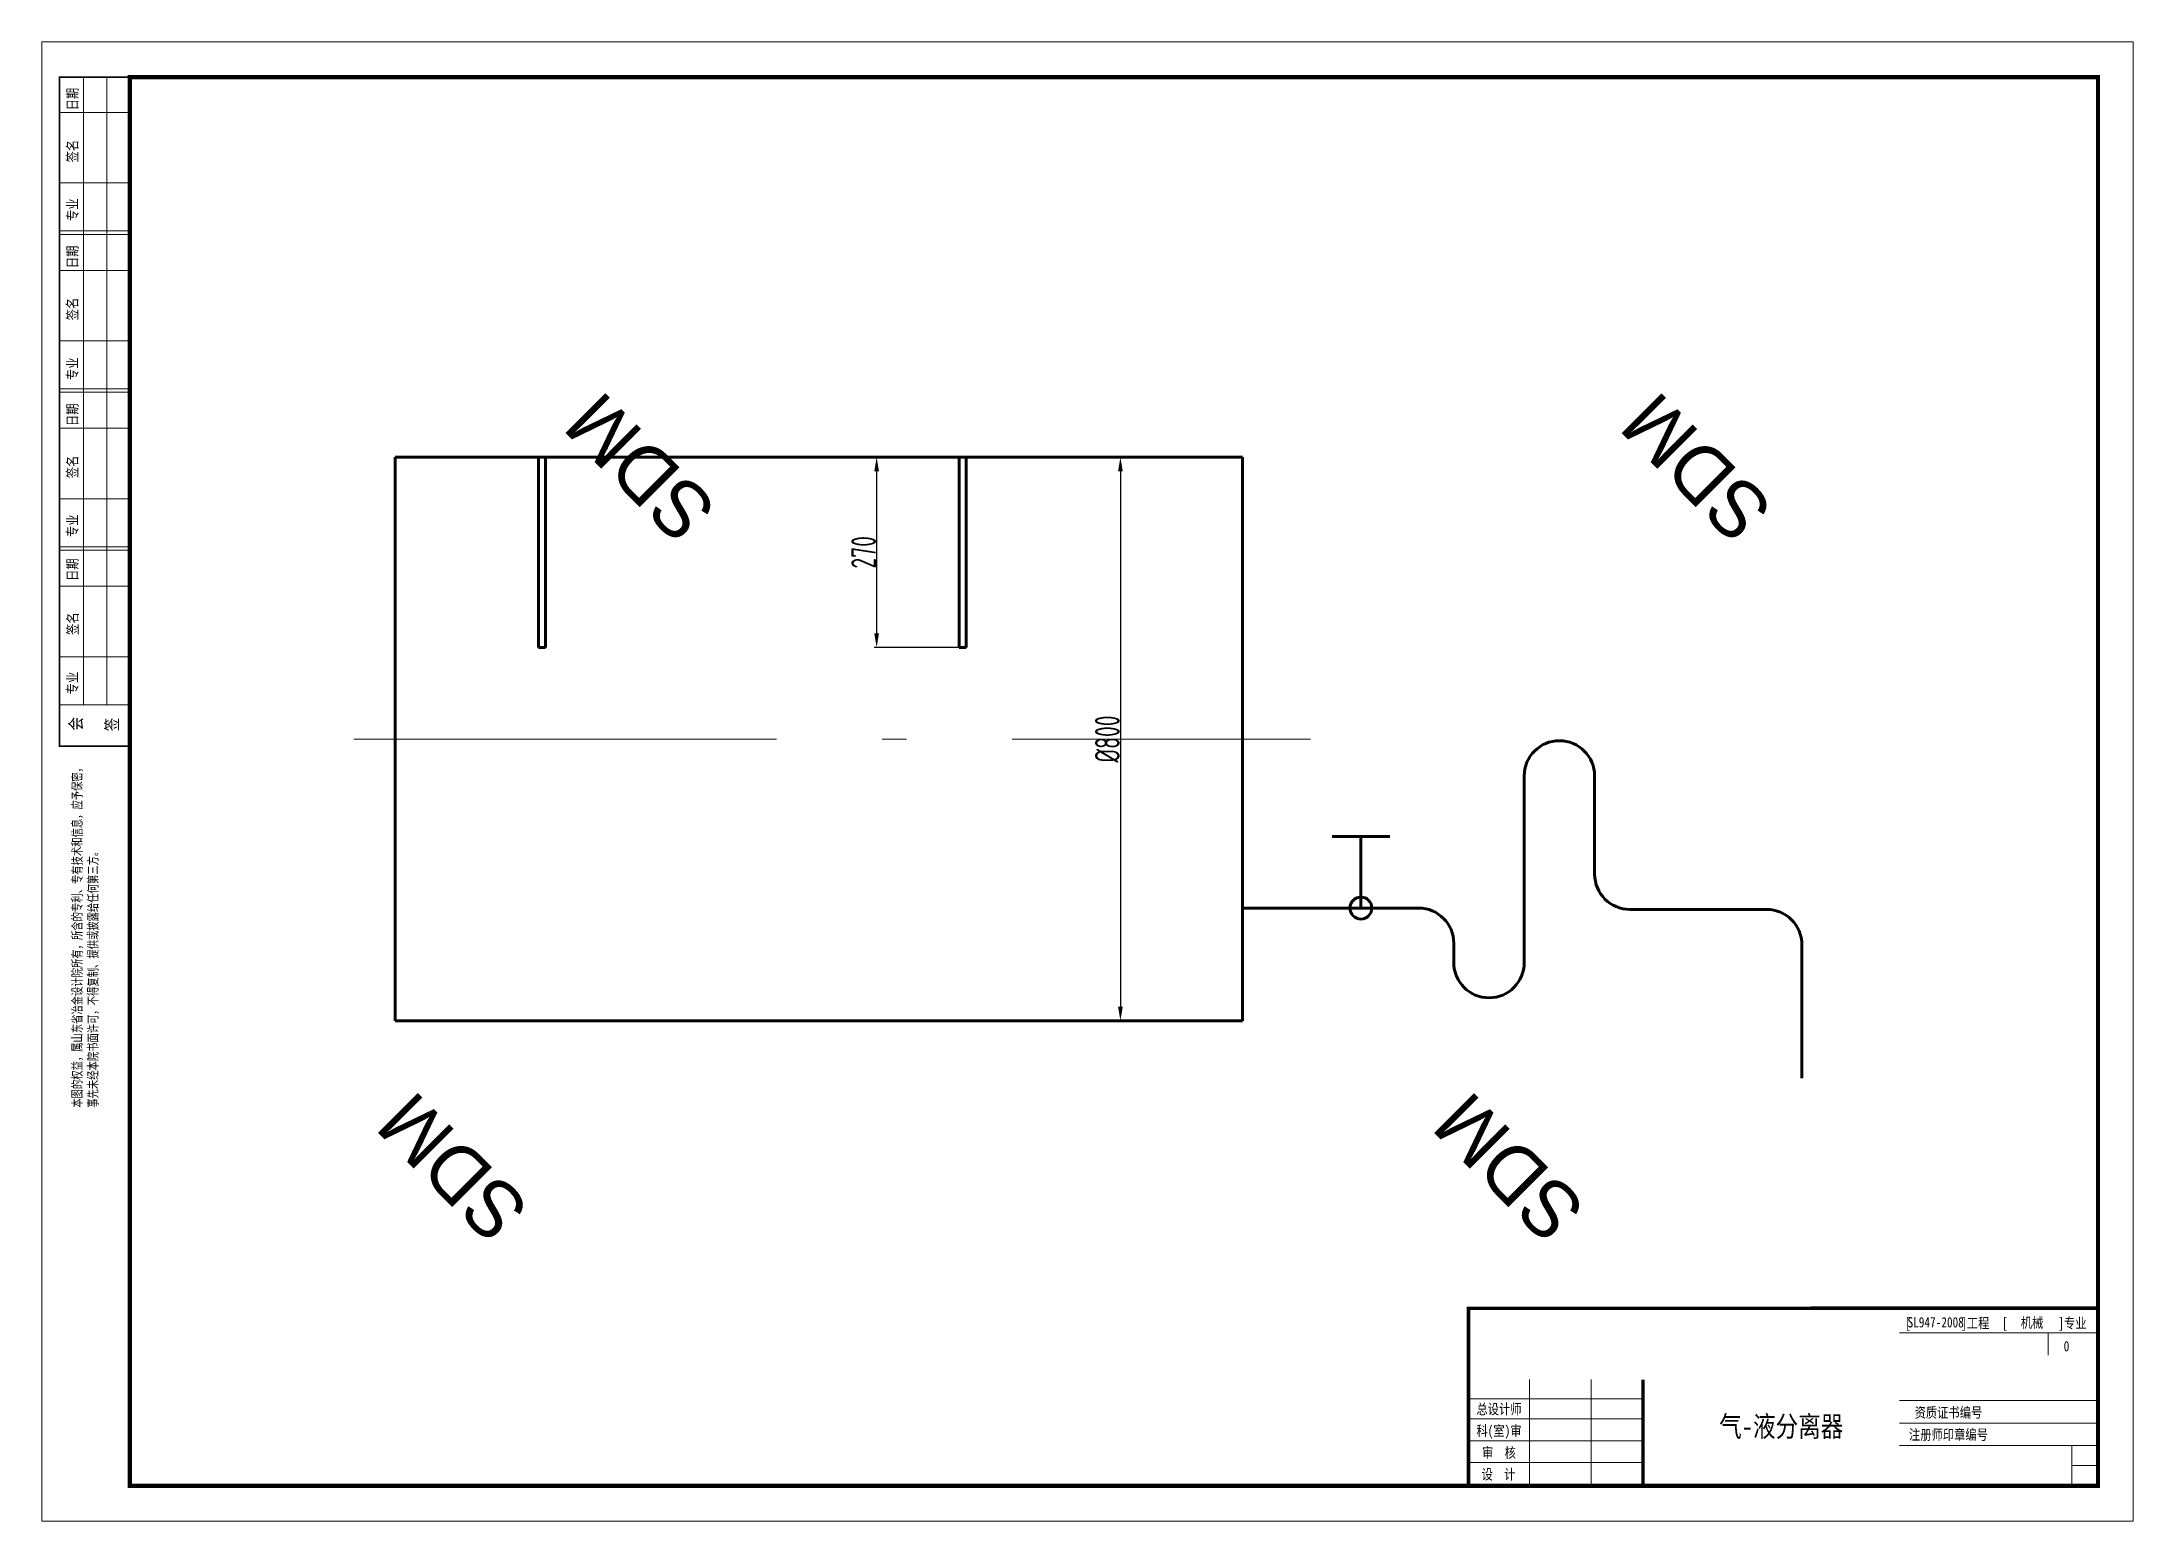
# Model space of a CAD drawing. Header units: millimetres. Extents: x -111403 to -40877, y -22 to 26358.
# Drawn here: x -80349 to -77379, y 4931 to 7031 of the extents above; entities that cross this region are included whole.
import ezdxf

# ---------------------------------------------------------------- set-up
doc = ezdxf.new("R2010")
doc.units = ezdxf.units.MM
doc.header["$PDMODE"] = 34
doc.header["$PDSIZE"] = -6
doc.linetypes.add('ACAD_ISO10W100', pattern=[18.7, 12, -3, 0.7, -3])
doc.layers.add('SDMDI', color=253, linetype='Continuous')
for name, color, linetype, lineweight in [('TK', 7, 'Continuous', 20), ('中心线', 1, 'ACAD_ISO10W100', 18), ('标注', 7, 'Continuous', 18), ('粗实线', 2, 'Continuous', 70)]:
    doc.layers.add(name, color=color, linetype=linetype, lineweight=lineweight)
doc.styles.add('HGCAD', font='gbenor.shx', dxfattribs={"width": 0.75, "bigfont": 'gbcbig.shx'})
doc.styles.add('sdmdi', font='STCAIYUN.TTF', dxfattribs={"height": 16})
doc.styles.add('宋体', font='SimSun.ttf', dxfattribs={"width": 0.7})
doc.dimstyles.new('HGCAD$0', dxfattribs={"dimtxt": 20, "dimasz": 16, "dimexe": 4, "dimexo": 1, "dimgap": 1, "dimtad": 1, "dimtoh": 1, "dimdec": 0, "dimdsep": 46, "dimtxsty": 'HGCAD', "dimcen": 0, "dimadec": 1, "dimazin": 0, "dimtfac": 1, "dimtdec": 0, "dimtmove": 0, "dimatfit": 1, "dimfxl": 0, "dimarcsym": 0})

msp = doc.modelspace()

# ---------------------------------------------------------------- texts
at = {"layer": 'SDMDI', "style": 'sdmdi'}
for p in [(-79387.0127, 6370.4614), (-77887.0127, 6370.4614), (-79653.2276, 5376.9339), (-78153.2276, 5376.9339)]:
    msp.add_text('SDM', height=80, rotation=135, dxfattribs=at).set_placement(p)
at = {"layer": 'TK', "color": 4, "style": '宋体', "width": 0.8}
for s, height, p in [('日期', 14.68461, (-80298.2811, 6934.0176)), ('签名', 14.68461, (-80298.2811, 6860.0359)), ('专业', 14.68461, (-80298.2811, 6776.8626)), ('日期', 14.68461, (-80298.3417, 6709.8494)), ('签名', 14.68461, (-80298.3417, 6635.8677)), ('专业', 14.68461, (-80298.3417, 6551.0456)), ('日期', 14.68461, (-80298.3417, 6485.6812)), ('签名', 14.68461, (-80298.3417, 6411.6995)), ('专业', 14.68461, (-80298.3417, 6328.1568)), ('日期', 14.68461, (-80298.3417, 6265.8877)), ('签名', 14.68461, (-80298.0222, 6189.1835)), ('专业', 14.68461, (-80298.3417, 6104.8765)), ('会', 17.6215, (-80291.9198, 6053.4125)), ('签', 17.6215, (-80240.6665, 6052.5125))]:
    msp.add_text(s, height=height, rotation=90, dxfattribs=at).set_placement(p)
for s, height, p in [('[         ]工程', 14.684612, (-77703.3548, 5204.9897)), ('SL947-2008', 14.68461, (-77699.5157, 5206.1796)), ('[         ]专业', 14.684612, (-77565.2959, 5204.9897)), ('机械', 14.68461, (-77538.7598, 5205.6944)), ('0', 14.6846, (-77477.7069, 5172.2257)), ('总设计师', 14.68461, (-78311.7392, 5082.9387)), ('气-液分离器', 29.36922, (-77967.0112, 5051.0764)), ('资质证书编号', 14.68461, (-77689.538, 5078.0879)), ('科(室)审', 14.68461, (-78311.7392, 5052.0662)), ('注册师印章编号', 14.68461, (-77697.5243, 5046.6335)), ('审  核', 14.68461, (-78303.75, 5021.1534)), ('设  计', 14.68461, (-78304.5074, 4990.3253))]:
    msp.add_text(s, height=height, dxfattribs=at).set_placement(p)
at = {"layer": 'TK', "insert": (-80305.81, 5518.0245), "char_height": 13.5, "width": 1049.5765, "attachment_point": 1, "rotation": 90, "style": '宋体'}
msp.add_mtext('本图的权益，属山东省冶金设计院所有，所含的专利、专有技术和信息，应予保密，\\P事先未经本院书面许可，不得复制、提供或披露给任何第三方。', dxfattribs=at)

# ---------------------------------------------------------------- blocks, each defined once
blk = doc.blocks.new('*D152')
at = {"layer": 'Defpoints', "color": 0}
for p in [(-79163.5, 6441.5), (-79046.5, 6441.5), (-79046.5, 6171.5)]:
    blk.add_point(p, dxfattribs=at)
at = {"layer": '标注', "color": 0, "lineweight": -2}
for p, q in [((-79047.5, 6441.5), (-79167, 6441.5)), ((-79163.5, 6191.5), (-79163.5, 6421.5)), ((-79047.5, 6171.5), (-79167, 6171.5))]:
    blk.add_line(p, q, dxfattribs=at)
at = {"layer": '标注', "color": 0}
for points in [[(-79166.9, 6421.5), (-79160.2, 6421.5), (-79163.5, 6441.5)], [(-79166.9, 6191.5), (-79160.2, 6191.5), (-79163.5, 6171.5)]]:
    blk.add_solid(points, dxfattribs=at)
at = {"layer": '标注', "color": 0, "insert": (-79182, 6306.5), "char_height": 35, "attachment_point": 5, "rotation": 90, "style": 'HGCAD'}
blk.add_mtext('270', dxfattribs=at)
blk = doc.blocks.new('*D153')
at = {"layer": 'Defpoints', "color": 0}
for p in [(-78868.6, 6441.5), (-78868.6, 5641.5), (-78817.4, 5641.5)]:
    blk.add_point(p, dxfattribs=at)
at = {"layer": '标注', "color": 0, "lineweight": -2}
for p, q in [((-78867.6, 6441.5), (-78813.9, 6441.5)), ((-78817.4, 6421.5), (-78817.4, 5661.5)), ((-78867.6, 5641.5), (-78813.9, 5641.5))]:
    blk.add_line(p, q, dxfattribs=at)
at = {"layer": '标注', "color": 0}
for points in [[(-78820.7, 6421.5), (-78814, 6421.5), (-78817.4, 6441.5)], [(-78820.7, 5661.5), (-78814, 5661.5), (-78817.4, 5641.5)]]:
    blk.add_solid(points, dxfattribs=at)
at = {"layer": '标注', "color": 0, "insert": (-78835.9, 6041.5), "char_height": 35, "attachment_point": 5, "rotation": 90, "style": 'HGCAD'}
blk.add_mtext('%%C800', dxfattribs=at)

# ---------------------------------------------------------------- dimensions: what is measured, and where the dimension line sits
at = {"layer": '标注'}
dim = msp.add_linear_dim(base=(-79163.5394, 6441.4803), p1=(-79046.4716, 6171.4803), p2=(-79046.4716, 6441.4803), angle=90, dimstyle='HGCAD$0', override={"dimtxt": 35, "dimasz": 20, "dimexe": 3.5}, dxfattribs=at)
dim.commit()
dim.dimension.update_dxf_attribs({"geometry": '*D152', "text_midpoint": (-79182.0394, 6306.4803)})
dim = msp.add_linear_dim(base=(-78817.3739, 5641.4803), p1=(-78868.6214, 6441.4803), p2=(-78868.6214, 5641.4803), angle=90, text='%%C800', dimstyle='HGCAD$0', override={"dimtxt": 35, "dimasz": 20, "dimexe": 3.5}, dxfattribs=at)
dim.commit()
dim.dimension.update_dxf_attribs({"geometry": '*D153', "text_midpoint": (-78835.8739, 6041.4803)})

# ---------------------------------------------------------------- linework, layer by layer
at = {"layer": 'TK', "color": 4}
for p, q in [((-77429.0887, 5198.6278), (-77710.9449, 5198.6278)), ((-78236.6225, 4981.1541), (-78236.6225, 5132.1452)), ((-78149.0079, 4981.1541), (-78149.0079, 5132.1452)), ((-78075.0419, 5104.593), (-78323.023, 5104.593)), ((-77429.0887, 5102.4569), (-77710.9449, 5102.4569)), ((-78323.023, 5076.2217), (-78075.188, 5076.2217)), ((-77429.0887, 5070.4), (-77710.9449, 5070.4)), ((-78075.0419, 5045.3491), (-78323.023, 5045.3491)), ((-77429.0887, 5038.3431), (-77710.9449, 5038.3431)), ((-77466.2779, 4981.1541), (-77466.2779, 5038.3431)), ((-78323.023, 5014.4766), (-78075.0419, 5014.4766)), ((-77429.0887, 5009.9747), (-77466.2779, 5009.9747))]:
    msp.add_line(p, q, dxfattribs=at)
at = {"layer": 'TK', "color": 7}
msp.add_line((-77499.6143, 5166.5708), (-77499.6143, 5198.6278), dxfattribs=at)
at = {"layer": 'TK'}
msp.add_lwpolyline([(-80349.0887, 4931.1541), (-77379.0887, 4931.1541), (-77379.0887, 7031.1541), (-80349.0887, 7031.1541)], close=True, dxfattribs=at)
at = {"layer": 'TK', "color": 1, "const_width": 2.5}
msp.add_lwpolyline([(-80324.0887, 6981.1541), (-80324.0887, 6031.1541), (-80224.0887, 6031.1541), (-80224.0887, 6981.1541)], close=True, dxfattribs=at)
at = {"layer": 'TK', "color": 4, "linetype": 'Continuous'}
for points in [[(-80289.8495, 6090.1465), (-80289.8495, 6981.1541)], [(-80256.9388, 6090.1465), (-80256.9388, 6981.1541)], [(-80322.6996, 6930.9059), (-80223.9675, 6930.9059)], [(-80322.6996, 6830.8108), (-80223.9675, 6830.8108)], [(-80322.7602, 6757.8975), (-80224.0281, 6757.8975)], [(-80322.6996, 6762.6511), (-80223.9675, 6762.6511)], [(-80322.7602, 6706.7378), (-80224.0281, 6706.7378)], [(-80322.7602, 6606.6426), (-80224.0281, 6606.6426)], [(-80322.7602, 6538.4829), (-80224.0281, 6538.4829)], [(-80322.7602, 6533.7293), (-80224.0281, 6533.7293)], [(-80322.7602, 6482.5696), (-80224.0281, 6482.5696)], [(-80322.7602, 6382.4745), (-80224.0281, 6382.4745)], [(-80322.7602, 6314.3147), (-80224.0281, 6314.3147)], [(-80322.7602, 6309.5612), (-80224.0281, 6309.5612)], [(-80322.7602, 6258.4014), (-80224.0281, 6258.4014)], [(-80322.7602, 6158.3063), (-80224.0281, 6158.3063)], [(-80322.7602, 6090.1465), (-80224.0281, 6090.1465)]]:
    msp.add_lwpolyline(points, dxfattribs=at)
at = {"layer": 'TK', "const_width": 6}
msp.add_lwpolyline([(-80224.0887, 4981.1541), (-77429.0887, 4981.1541), (-77429.0887, 6981.1541), (-80224.0887, 6981.1541)], close=True, dxfattribs=at)
at = {"layer": 'TK', "color": 1, "linetype": 'Continuous', "const_width": 5}
msp.add_lwpolyline([(-77429.0887, 4981.1541), (-78323.023, 4981.1541), (-78323.023, 5233.3195), (-77429.0887, 5233.423), (-77429.0887, 4981.1541)], dxfattribs=at)
at = {"layer": 'TK', "color": 1, "const_width": 5}
msp.add_lwpolyline([(-78075.188, 4980.9402), (-78075.188, 5132.1452)], dxfattribs=at)
at = {"layer": '中心线', "ltscale": 50}
msp.add_line((-79905.9097, 6041.4803), (-78547.506, 6041.4803), dxfattribs=at)
at = {"layer": '粗实线', "ltscale": 50}
for p, q in [((-79847.2527, 6441.4803), (-78644.0345, 6441.4803)), ((-79847.2527, 6441.4803), (-79847.2527, 5641.4803)), ((-79643.6093, 6441.4803), (-79643.6093, 6171.4803)), ((-79633.6093, 6441.4803), (-79633.6093, 6171.4803)), ((-79046.4716, 6441.4803), (-79046.4716, 6171.4803)), ((-79036.4716, 6441.4803), (-79036.4716, 6171.4803)), ((-78644.0345, 6441.4803), (-78644.0345, 5641.4803)), ((-79643.6093, 6171.4803), (-79633.6093, 6171.4803)), ((-79046.4716, 6171.4803), (-79036.4716, 6171.4803)), ((-78243.8766, 5989.0895), (-78243.8766, 5724.0906)), ((-78143.8766, 5989.0895), (-78143.8766, 5849.5589)), ((-78475.7749, 5902.9426), (-78516.6007, 5902.9426)), ((-78475.7749, 5801.4803), (-78475.7749, 5902.9426)), ((-78475.7749, 5902.9426), (-78434.949, 5902.9426)), ((-78644.0345, 5801.4803), (-78475.7749, 5801.4803)), ((-78475.7749, 5801.4803), (-78393.8766, 5801.4803)), ((-78093.8766, 5799.5589), (-77899.5374, 5799.5589)), ((-78343.8766, 5751.4803), (-78343.8766, 5724.0906)), ((-77849.5374, 5749.5589), (-77849.5374, 5560.0284)), ((-78293.8766, 5674.0906), (-78293.8766, 5674.0906)), ((-79847.2527, 5641.4803), (-78644.0345, 5641.4803))]:
    msp.add_line(p, q, dxfattribs=at)
msp.add_circle((-78475.7749, 5801.4803), 15.526, dxfattribs=at)
for centre, start, end in [((-78193.8766, 5989.0895), 90, 180), ((-78193.8766, 5989.0895), 0, 90), ((-78093.8766, 5849.5589), 180, 270), ((-78393.8766, 5751.4803), 0, 90), ((-77899.5374, 5749.5589), 0, 90), ((-78293.8766, 5724.0906), 180, 270), ((-78293.8766, 5724.0906), 270, 0)]:
    msp.add_arc(centre, 50, start, end, dxfattribs=at)

msp.set_redraw_order([(e.dxf.handle, doc.entitydb.next_handle()) for e in msp.query("TEXT MTEXT ATTDEF DIMENSION ARC_DIMENSION")])  # texts and dimensions are drawn at this point

doc.saveas('drawing.dxf')
